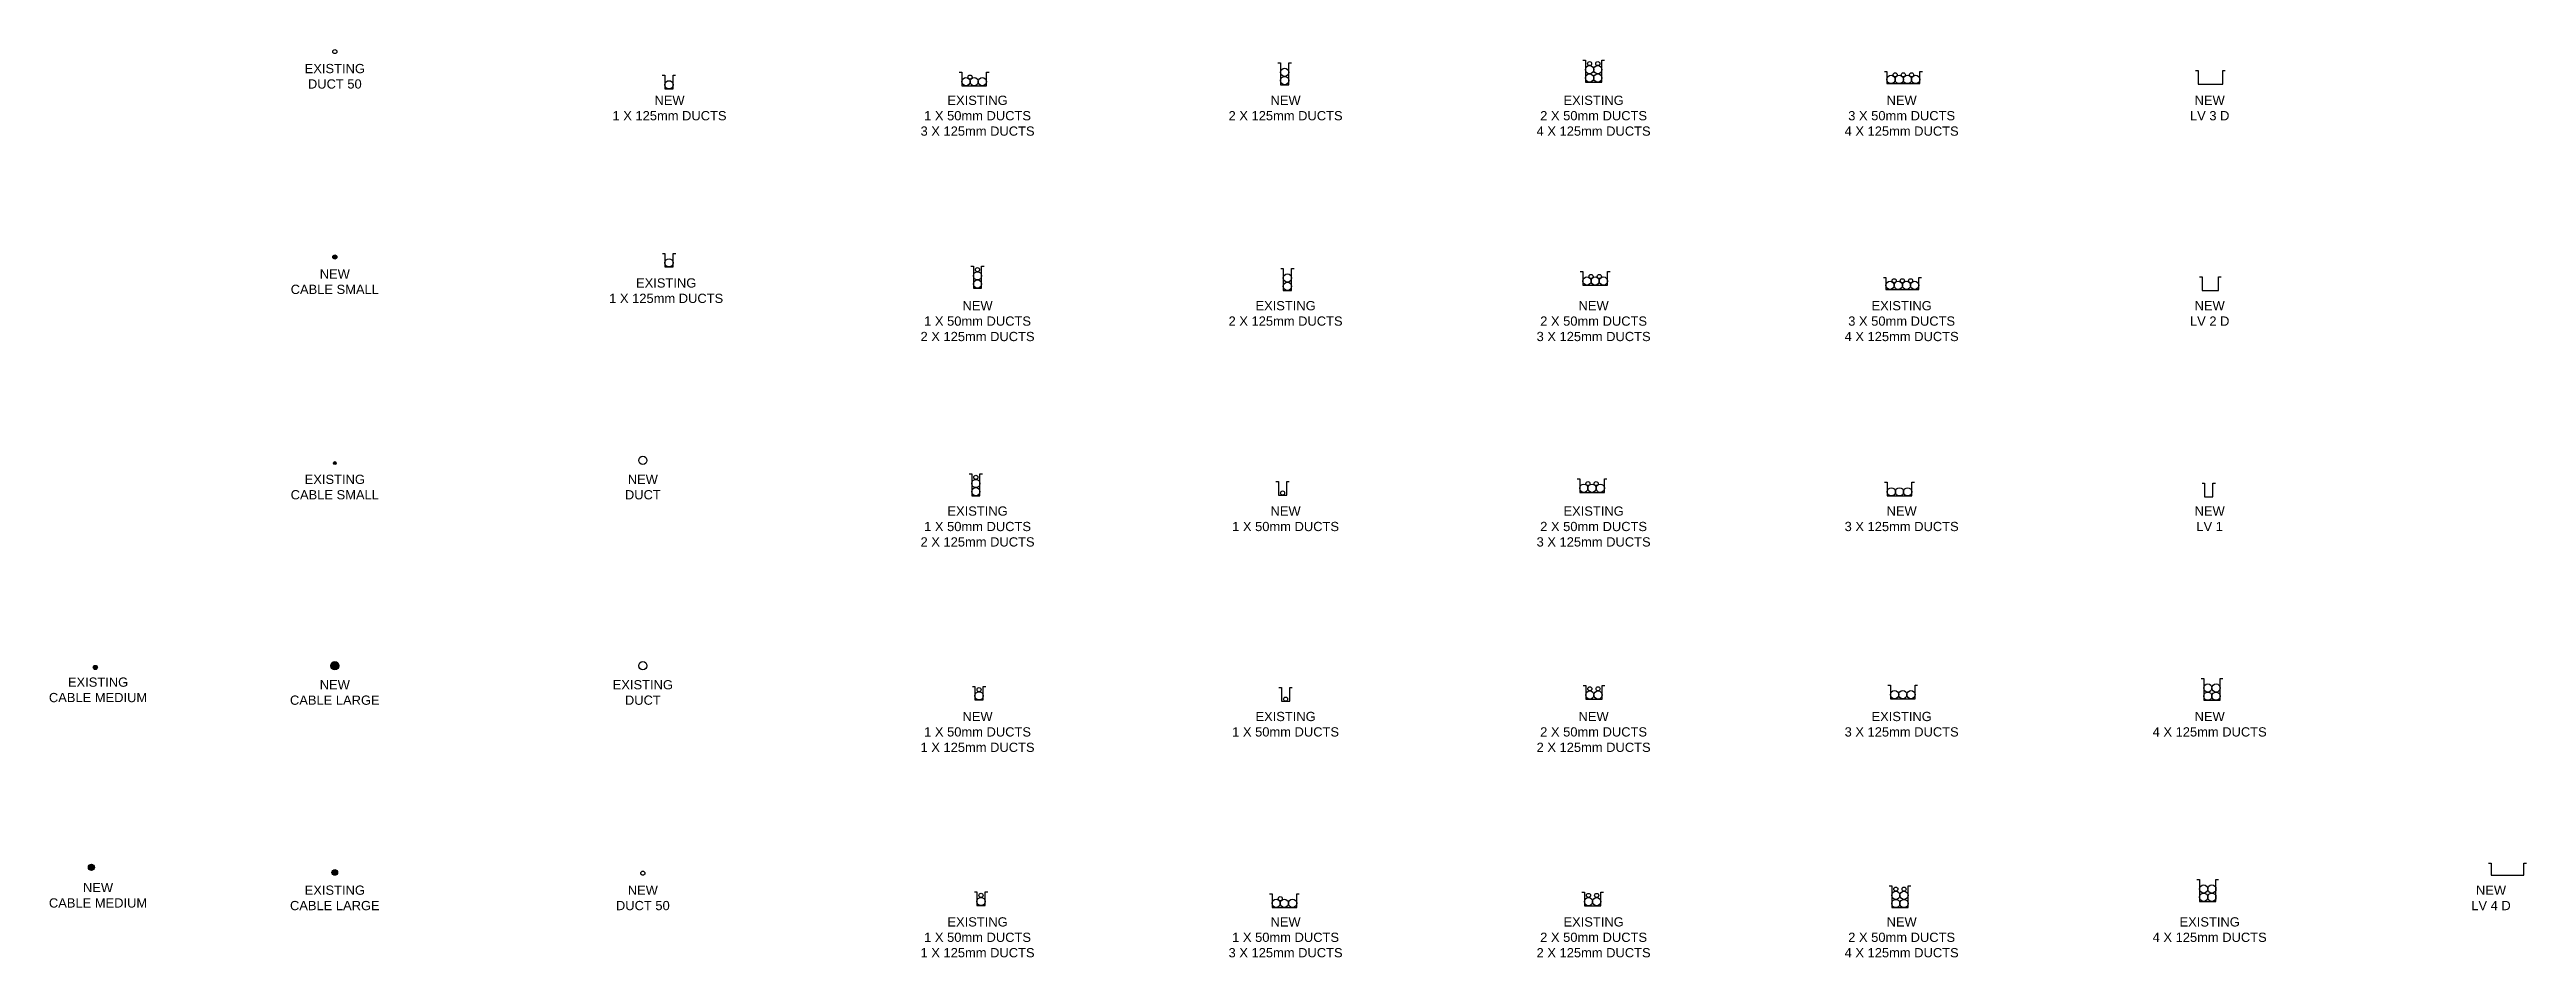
# Model space of a CAD drawing. Header units: metres. Extents: x -282 to 3977, y 160 to 949.
# Drawn here: x 647 to 1129.5, y 413.8 to 590.6 of the extents above; entities that cross this region are included whole.
import ezdxf
from ezdxf.enums import TextEntityAlignment as Align

# ---------------------------------------------------------------- set-up
doc = ezdxf.new("R2010")
doc.units = ezdxf.units.M
doc.layers.get('0').update_dxf_attribs({"color": 6})
doc.layers.add('Duct_SP_EXT', color=7, linetype='Continuous')
doc.layers.add('Duct_SP_NEW', color=2, linetype='Continuous')
doc.styles.get("Standard").update_dxf_attribs({"font": 'ARIAL.TTF'})

msp = doc.modelspace()

# ---------------------------------------------------------------- texts
at = {"char_height": 1.8, "width": 40, "attachment_point": 2}
for s, insert in [('EXISTING\\PDUCT 50', (702.61, 587.82)), ('NEW\\P1 X 125mm DUCTS\\P', (767.81, 581.64)), ('EXISTING\\P1 X 50mm DUCTS\\P3 X 125mm DUCTS\\P', (827.81, 581.64)), ('NEW\\P2 X 125mm DUCTS\\P', (887.81, 581.64)), ('EXISTING\\P2 X 50mm DUCTS\\P4 X 125mm DUCTS\\P', (947.81, 581.64)), ('NEW\\P3 X 50mm DUCTS\\P4 X 125mm DUCTS\\P', (1007.81, 581.64)), ('NEW\\PLV 3 D', (1067.81, 581.64)), ('NEW\\PCABLE SMALL', (702.61, 547.82)), ('EXISTING\\P1 X 125mm DUCTS\\P', (767.16, 546.07)), ('NEW\\P1 X 50mm DUCTS\\P2 X 125mm DUCTS\\P', (827.81, 541.64)), ('EXISTING\\P2 X 125mm DUCTS\\P', (887.81, 541.64)), ('NEW\\P2 X 50mm DUCTS\\P3 X 125mm DUCTS\\P', (947.81, 541.64)), ('EXISTING\\P3 X 50mm DUCTS\\P4 X 125mm DUCTS\\P', (1007.81, 541.64)), ('NEW\\PLV 2 D', (1067.81, 541.64)), ('EXISTING\\PCABLE SMALL', (702.61, 507.82)), ('NEW\\PDUCT', (762.61, 507.82)), ('EXISTING\\P1 X 50mm DUCTS\\P2 X 125mm DUCTS\\P', (827.81, 501.64)), ('NEW\\P1 X 50mm DUCTS\\P', (887.81, 501.64)), ('EXISTING\\P2 X 50mm DUCTS\\P3 X 125mm DUCTS\\P', (947.81, 501.64)), ('NEW\\P3 X 125mm DUCTS\\P', (1007.81, 501.64)), ('NEW\\PLV 1', (1067.81, 501.64)), ('EXISTING\\PCABLE MEDIUM', (656.49, 468.33)), ('NEW\\PCABLE LARGE', (702.61, 467.82)), ('EXISTING\\PDUCT', (762.61, 467.82)), ('NEW\\P1 X 50mm DUCTS\\P1 X 125mm DUCTS\\P', (827.81, 461.64)), ('EXISTING\\P1 X 50mm DUCTS\\P', (887.81, 461.64)), ('NEW\\P2 X 50mm DUCTS\\P2 X 125mm DUCTS\\P', (947.81, 461.64)), ('EXISTING\\P3 X 125mm DUCTS\\P', (1007.81, 461.64)), ('NEW\\P4 X 125mm DUCTS\\P', (1067.81, 461.64)), ('NEW\\PCABLE MEDIUM', (656.49, 428.33)), ('EXISTING\\PCABLE LARGE', (702.61, 427.82)), ('NEW\\PDUCT 50', (762.61, 427.82)), ('NEW\\PLV 4 D', (1122.61, 427.82)), ('EXISTING\\P1 X 50mm DUCTS\\P1 X 125mm DUCTS\\P', (827.81, 421.64)), ('NEW\\P1 X 50mm DUCTS\\P3 X 125mm DUCTS\\P', (887.81, 421.64)), ('EXISTING\\P2 X 50mm DUCTS\\P2 X 125mm DUCTS\\P', (947.81, 421.64)), ('NEW\\P2 X 50mm DUCTS\\P4 X 125mm DUCTS\\P', (1007.81, 421.64)), ('EXISTING\\P4 X 125mm DUCTS\\P', (1067.81, 421.64))]:
    msp.add_mtext(s, dxfattribs=dict(at, insert=insert))

# ---------------------------------------------------------------- blocks, each defined once
blk = doc.blocks.new('CABLE_LARGE_EXT')
h = blk.add_hatch(color=256)
edge = h.paths.add_edge_path()
edge.add_arc((0, 0.55), 0.55, 0, 360)
blk.add_circle((0, 0.55), 0.55)
at = {"flags": 1}
blk.add_attdef('Z', (0, 0), '', height=0.2, dxfattribs=at)
at = {"flags": 9}
for tag, p in [('COND_CODE', (0, 0)), ('STATE', (0, -0.4)), ('XSECT_SIZE', (0, -0.6)), ('FB_REFERENCE', (0, -0.2)), ('NOTES', (0, -0.8))]:
    blk.add_attdef(tag, text='', height=0.2, dxfattribs=at).set_placement(p, align=Align.MIDDLE_LEFT)
blk = doc.blocks.new('CABLE_LARGE_NEW')
h = blk.add_hatch(color=256)
edge = h.paths.add_edge_path()
edge.add_arc((0, 0.8), 0.8, 0, 360)
blk.add_circle((0, 0.8), 0.8)
for tag, flags, p in [('COND_CODE', 9, (1.5, 0)), ('STATE', 9, (1.5, -0.4)), ('XSECT_SIZE', 9, (1.5, -0.6)), ('OWNED_BY', 9, (1.5, -1)), ('OPERATED_BY', 9, (1.5, -1.2)), ('Z', 1, (1.5, -1.6)), ('FB_REFERENCE', 9, (1.5, -0.2)), ('NOTES', 9, (1.5, -0.8)), ('MAINTAINED_BY', 9, (1.5, -1.4))]:
    blk.add_attdef(tag, text='', height=0.2, dxfattribs=dict(flags=flags)).set_placement(p, align=Align.MIDDLE_LEFT)
blk = doc.blocks.new('CABLE_SMALL_EXT')
h = blk.add_hatch(color=256)
edge = h.paths.add_edge_path()
edge.add_arc((0, 0.28), 0.275, 0, 360)
blk.add_circle((0, 0.28), 0.275)
at = {"flags": 1}
blk.add_attdef('Z', (0, 0), '', height=0.2, dxfattribs=at)
at = {"flags": 9}
for tag, p in [('COND_CODE', (0, 0)), ('STATE', (0, -0.4)), ('XSECT_SIZE', (0, -0.6)), ('FB_REFERENCE', (0, -0.2)), ('NOTES', (0, -0.8))]:
    blk.add_attdef(tag, text='', height=0.2, dxfattribs=at).set_placement(p, align=Align.MIDDLE_LEFT)
blk = doc.blocks.new('CABLE_SMALL_NEW')
h = blk.add_hatch(color=256)
edge = h.paths.add_edge_path()
edge.add_arc((0, 0.4), 0.4, 0, 360)
blk.add_circle((0, 0.4), 0.4)
for tag, flags, p in [('COND_CODE', 9, (1.5, 0)), ('STATE', 9, (1.5, -0.4)), ('XSECT_SIZE', 9, (1.5, -0.6)), ('OWNED_BY', 9, (1.5, -1)), ('OPERATED_BY', 9, (1.5, -1.2)), ('Z', 1, (1.5, -1.6)), ('FB_REFERENCE', 9, (1.5, -0.2)), ('NOTES', 9, (1.5, -0.8)), ('MAINTAINED_BY', 9, (1.5, -1.4))]:
    blk.add_attdef(tag, text='', height=0.2, dxfattribs=dict(flags=flags)).set_placement(p, align=Align.MIDDLE_LEFT)
blk = doc.blocks.new('DUCT_50_EXT')
blk.add_circle((0, 0.4), 0.4)
at = {"flags": 1}
blk.add_attdef('Z', (0, 0), '', height=0.2, dxfattribs=at)
at = {"flags": 9}
for tag, p in [('DUCT_CODE', (0, 0)), ('XSECT_TYPE', (0, -0.2)), ('STATE', (0, -0.6)), ('FB_REFERENCE', (0, -0.4)), ('NOTES', (0, -0.8))]:
    blk.add_attdef(tag, text='', height=0.2, dxfattribs=at).set_placement(p, align=Align.MIDDLE_LEFT)
blk = doc.blocks.new('DUCT_50_NEW')
blk.add_circle((0, 0.4), 0.4)
at = {"flags": 1}
blk.add_attdef('Z', (0, 0), '', height=0.2, dxfattribs=at)
at = {"flags": 9}
for tag, p in [('DUCT_CODE', (0, 0)), ('XSECT_TYPE', (0, -0.2)), ('STATE', (0, -0.6)), ('OWNED_BY', (0, -1.01)), ('OPERATED_BY', (0, -1.21)), ('FB_REFERENCE', (0, -0.4)), ('NOTES', (0, -0.8)), ('MAINTAINED_BY', (0, -1.42))]:
    blk.add_attdef(tag, text='', height=0.2, dxfattribs=at).set_placement(p, align=Align.MIDDLE_LEFT)
blk = doc.blocks.new('DUCT_EXT')
blk.add_circle((0, 0.8), 0.8)
at = {"flags": 1}
blk.add_attdef('Z', (0, 0), '', height=0.2, dxfattribs=at)
at = {"flags": 9}
for tag, p in [('DUCT_CODE', (0, 0)), ('XSECT_TYPE', (0, -0.2)), ('STATE', (0, -0.6)), ('FB_REFERENCE', (0, -0.4)), ('NOTES', (0, -0.8))]:
    blk.add_attdef(tag, text='', height=0.2, dxfattribs=at).set_placement(p, align=Align.MIDDLE_LEFT)
blk = doc.blocks.new('DUCT_NEW')
blk.add_circle((0, 0.8), 0.8)
at = {"flags": 1}
blk.add_attdef('Z', (0, 0), '', height=0.2, dxfattribs=at)
at = {"flags": 9}
for tag, p in [('DUCT_CODE', (0, 0)), ('XSECT_TYPE', (0, -0.2)), ('STATE', (0, -0.6)), ('OWNED_BY', (0, -1.02)), ('OPERATED_BY', (0, -1.23)), ('FB_REFERENCE', (0, -0.4)), ('NOTES', (0, -0.8)), ('MAINTAINED_BY', (0, -1.42))]:
    blk.add_attdef(tag, text='', height=0.2, dxfattribs=at).set_placement(p, align=Align.MIDDLE_LEFT)
blk = doc.blocks.new('TRENCH_LV_1_DUCT')
blk.add_lwpolyline([(-0.5, 2.65), (0, 2.65), (0, 0), (1.6, 0), (1.6, 2.65), (2.1, 2.65)])
blk = doc.blocks.new('TRENCH_1X125_EXT')
for name, p in [('TRENCH_LV_1_DUCT', (-0.8, 0)), ('DUCT_EXT', (0, 0))]:
    blk.add_blockref(name, p)
blk = doc.blocks.new('TRENCH_1X125_NEW')
for name, p in [('TRENCH_LV_1_DUCT', (-0.8, 0)), ('DUCT_NEW', (0, 0))]:
    blk.add_blockref(name, p)
blk = doc.blocks.new('TRENCH_1X50_&_1X125_EXT')
for name, p in [('TRENCH_LV_1_DUCT', (-0.8, 0)), ('DUCT_EXT', (0, 0)), ('DUCT_50_EXT', (0, 1.6))]:
    blk.add_blockref(name, p)
blk = doc.blocks.new('TRENCH_1X50_&_1X125_NEW')
for name, p in [('TRENCH_LV_1_DUCT', (-0.8, 0)), ('DUCT_NEW', (0, 0)), ('DUCT_50_NEW', (0, 1.6))]:
    blk.add_blockref(name, p)
blk = doc.blocks.new('TRENCH_HV_1_DUCT')
blk.add_lwpolyline([(-0.5, 4.25), (0, 4.25), (0, 0), (1.6, 0), (1.6, 4.25), (2.1, 4.25)])
blk = doc.blocks.new('TRENCH_1X50_&_2X125_EXT')
for name, p in [('TRENCH_HV_1_DUCT', (-0.8, 0)), ('DUCT_EXT', (0, 1.6)), ('DUCT_EXT', (0, 0)), ('DUCT_50_EXT', (0, 3.2))]:
    blk.add_blockref(name, p)
blk = doc.blocks.new('TRENCH_1X50_&_2X125_NEW')
for name, p in [('TRENCH_HV_1_DUCT', (-0.8, 0)), ('DUCT_NEW', (0, 1.6)), ('DUCT_NEW', (0, 0)), ('DUCT_50_NEW', (0, 3.2))]:
    blk.add_blockref(name, p)
blk = doc.blocks.new('TRENCH_LV_3_DUCTS')
blk.add_lwpolyline([(-0.5, 2.65), (0, 2.65), (0, 0), (4.8, 0), (4.8, 2.65), (5.3, 2.65)])
blk = doc.blocks.new('TRENCH_1X50_&_3X125_EXT')
for name, p in [('TRENCH_LV_3_DUCTS', (-2.4, 0)), ('DUCT_EXT', (-1.6, 0)), ('DUCT_50_EXT', (-0.8, 1.29)), ('DUCT_EXT', (0, 0)), ('DUCT_EXT', (1.6, 0))]:
    blk.add_blockref(name, p)
blk = doc.blocks.new('TRENCH_1X50_&_3X125_NEW')
for name, p in [('TRENCH_LV_3_DUCTS', (-2.4, 0)), ('DUCT_NEW', (-1.6, 0)), ('DUCT_50_NEW', (-0.8, 1.3)), ('DUCT_NEW', (0, 0)), ('DUCT_NEW', (1.6, 0))]:
    blk.add_blockref(name, p)
blk = doc.blocks.new('TRENCH_1X50_EXT')
for name, p in [('TRENCH_LV_1_DUCT', (-0.8, 0)), ('DUCT_50_EXT', (0, 0))]:
    blk.add_blockref(name, p)
blk = doc.blocks.new('TRENCH_1X50_NEW')
for name, p in [('TRENCH_LV_1_DUCT', (-0.8, 0)), ('DUCT_50_NEW', (0, 0))]:
    blk.add_blockref(name, p)
blk = doc.blocks.new('TRENCH_2X125_EXT')
for name, p in [('TRENCH_HV_1_DUCT', (-0.8, 0)), ('DUCT_EXT', (0, 1.6)), ('DUCT_EXT', (0, 0))]:
    blk.add_blockref(name, p)
blk = doc.blocks.new('TRENCH_2X125_NEW')
for name, p in [('TRENCH_HV_1_DUCT', (-0.8, 0)), ('DUCT_NEW', (0, 1.6)), ('DUCT_NEW', (0, 0))]:
    blk.add_blockref(name, p)
blk = doc.blocks.new('TRENCH_LV_2_DUCTS')
blk.add_lwpolyline([(-0.5, 2.65), (0, 2.65), (0, 0), (3.2, 0), (3.2, 2.65), (3.7, 2.65)])
blk = doc.blocks.new('TRENCH_2X50_&_2X125_EXT')
for name, p in [('TRENCH_LV_2_DUCTS', (-1.6, 0)), ('DUCT_EXT', (-0.8, 0)), ('DUCT_50_EXT', (-0.8, 1.6)), ('DUCT_EXT', (0.8, 0)), ('DUCT_50_EXT', (0.8, 1.6))]:
    blk.add_blockref(name, p)
blk = doc.blocks.new('TRENCH_2X50_&_2X125_NEW')
for name, p in [('TRENCH_LV_2_DUCTS', (-1.6, 0)), ('DUCT_NEW', (-0.8, 0)), ('DUCT_50_NEW', (-0.8, 1.6)), ('DUCT_NEW', (0.8, 0)), ('DUCT_50_NEW', (0.8, 1.6))]:
    blk.add_blockref(name, p)
blk = doc.blocks.new('TRENCH_2X50_&_3X125_EXT')
for name, p in [('TRENCH_LV_3_DUCTS', (-2.4, 0)), ('DUCT_EXT', (-1.6, 0)), ('DUCT_50_EXT', (-0.8, 1.3)), ('DUCT_EXT', (0, 0)), ('DUCT_50_EXT', (0.8, 1.3)), ('DUCT_EXT', (1.6, 0))]:
    blk.add_blockref(name, p)
blk = doc.blocks.new('TRENCH_2X50_&_3X125_NEW')
for name, p in [('TRENCH_LV_3_DUCTS', (-2.4, 0)), ('DUCT_NEW', (-1.6, 0)), ('DUCT_50_NEW', (-0.8, 1.3)), ('DUCT_NEW', (0, 0)), ('DUCT_50_NEW', (0.8, 1.3)), ('DUCT_NEW', (1.6, 0))]:
    blk.add_blockref(name, p)
blk = doc.blocks.new('TRENCH_HV_2_DUCTS')
blk.add_lwpolyline([(-0.5, 4.25), (0, 4.25), (0, 0), (3.2, 0), (3.2, 4.25), (3.7, 4.25)])
blk = doc.blocks.new('TRENCH_2X50_&_4X125_EXT')
for name, p in [('TRENCH_HV_2_DUCTS', (-1.6, 0)), ('DUCT_EXT', (-0.8, 1.6)), ('DUCT_EXT', (-0.8, 0)), ('DUCT_50_EXT', (-0.8, 3.2)), ('DUCT_EXT', (0.8, 1.6)), ('DUCT_EXT', (0.8, 0)), ('DUCT_50_EXT', (0.8, 3.2))]:
    blk.add_blockref(name, p)
blk = doc.blocks.new('TRENCH_2X50_&_4X125_NEW')
for name, p in [('TRENCH_HV_2_DUCTS', (-1.6, 0)), ('DUCT_NEW', (-0.8, 1.6)), ('DUCT_NEW', (-0.8, 0)), ('DUCT_50_NEW', (-0.8, 3.2)), ('DUCT_NEW', (0.8, 1.6)), ('DUCT_NEW', (0.8, 0)), ('DUCT_50_NEW', (0.8, 3.2))]:
    blk.add_blockref(name, p)
blk = doc.blocks.new('TRENCH_3X125_EXT')
for name, p in [('TRENCH_LV_3_DUCTS', (-2.4, 0)), ('DUCT_EXT', (-1.6, 0)), ('DUCT_EXT', (0, 0)), ('DUCT_EXT', (1.6, 0))]:
    blk.add_blockref(name, p)
blk = doc.blocks.new('TRENCH_3X125_NEW')
for name, p in [('TRENCH_LV_3_DUCTS', (-2.4, 0)), ('DUCT_NEW', (-1.6, 0)), ('DUCT_NEW', (0, 0)), ('DUCT_NEW', (1.6, 0))]:
    blk.add_blockref(name, p)
blk = doc.blocks.new('TRENCH_LV_4_DUCTS')
blk.add_lwpolyline([(-0.5, 2.35), (0, 2.35), (0, 0), (6.4, 0), (6.4, 2.35), (6.9, 2.35)])
blk = doc.blocks.new('TRENCH_3X50_&_4X125_EXT')
for name, p in [('TRENCH_LV_4_DUCTS', (-3.2, 0)), ('DUCT_EXT', (-2.4, 0)), ('DUCT_50_EXT', (-1.6, 1.3)), ('DUCT_EXT', (-0.8, 0)), ('DUCT_50_EXT', (0, 1.3)), ('DUCT_EXT', (0.8, 0)), ('DUCT_50_EXT', (1.6, 1.3)), ('DUCT_EXT', (2.4, 0))]:
    blk.add_blockref(name, p)
blk = doc.blocks.new('TRENCH_3X50_&_4X125_NEW')
for name, p in [('TRENCH_LV_4_DUCTS', (-3.2, 0)), ('DUCT_NEW', (-2.4, 0)), ('DUCT_50_NEW', (-1.6, 1.3)), ('DUCT_NEW', (-0.8, 0)), ('DUCT_50_NEW', (0, 1.3)), ('DUCT_NEW', (0.8, 0)), ('DUCT_50_NEW', (1.6, 1.3)), ('DUCT_NEW', (2.4, 0))]:
    blk.add_blockref(name, p)
blk = doc.blocks.new('TRENCH_4X125_EXT')
for name, p in [('TRENCH_HV_2_DUCTS', (-1.6, 0)), ('DUCT_EXT', (-0.8, 1.6)), ('DUCT_EXT', (-0.8, 0)), ('DUCT_EXT', (0.8, 1.6)), ('DUCT_EXT', (0.8, 0))]:
    blk.add_blockref(name, p)
blk = doc.blocks.new('TRENCH_4X125_NEW')
for name, p in [('TRENCH_HV_2_DUCTS', (-1.6, 0)), ('DUCT_NEW', (-0.8, 1.6)), ('DUCT_NEW', (-0.8, 0)), ('DUCT_NEW', (0.8, 1.6)), ('DUCT_NEW', (0.8, 0))]:
    blk.add_blockref(name, p)
blk = doc.blocks.new('CABLE_MED_NEW')
h = blk.add_hatch(color=256)
edge = h.paths.add_edge_path()
edge.add_arc((0, 0.6), 0.6, 0, 360)
blk.add_circle((0, 0.6), 0.6)
for tag, flags, p in [('COND_CODE', 9, (1.5, 0)), ('STATE', 9, (1.5, -0.4)), ('XSECT_SIZE', 9, (1.5, -0.6)), ('OWNED_BY', 9, (1.5, -1)), ('OPERATED_BY', 9, (1.5, -1.2)), ('Z', 1, (1.5, -1.6)), ('FB_REFERENCE', 9, (1.5, -0.2)), ('NOTES', 9, (1.5, -0.8)), ('MAINTAINED_BY', 9, (1.5, -1.4))]:
    blk.add_attdef(tag, text='', height=0.2, dxfattribs=dict(flags=flags)).set_placement(p, align=Align.MIDDLE_LEFT)
blk = doc.blocks.new('CABLE_MED_EXT')
h = blk.add_hatch(color=256)
edge = h.paths.add_edge_path()
edge.add_arc((0, 0.41), 0.412, 0, 360)
blk.add_circle((0, 0.41), 0.412)
at = {"flags": 1}
blk.add_attdef('Z', (0, 0), '', height=0.2, dxfattribs=at)
at = {"flags": 9}
for tag, p in [('COND_CODE', (0, 0)), ('STATE', (0, -0.4)), ('XSECT_SIZE', (0, -0.6)), ('FB_REFERENCE', (0, -0.2)), ('NOTES', (0, -0.8))]:
    blk.add_attdef(tag, text='', height=0.2, dxfattribs=at).set_placement(p, align=Align.MIDDLE_LEFT)

# ---------------------------------------------------------------- block references
at = {"layer": 'Duct_SP_EXT'}
for name, p in [('DUCT_50_EXT', (702.61, 589.82)), ('TRENCH_1X50_&_3X125_EXT', (827.15, 583.57)), ('TRENCH_2X50_&_4X125_EXT', (947.82, 584.29)), ('TRENCH_1X125_EXT', (767.71, 548.28)), ('TRENCH_2X125_EXT', (888.17, 543.72)), ('TRENCH_3X50_&_4X125_EXT', (1007.95, 543.9)), ('CABLE_SMALL_EXT', (702.61, 509.82)), ('TRENCH_1X50_&_2X125_EXT', (827.48, 503.72)), ('TRENCH_2X50_&_3X125_EXT', (947.5, 504.39)), ('CABLE_MED_EXT', (655.96, 469.87)), ('DUCT_EXT', (762.61, 469.82)), ('TRENCH_1X50_EXT', (887.81, 463.72)), ('TRENCH_3X125_EXT', (1008.03, 464.19)), ('CABLE_LARGE_EXT', (702.61, 429.82)), ('TRENCH_1X50_&_1X125_EXT', (828.49, 423.91)), ('TRENCH_2X50_&_2X125_EXT', (947.61, 423.89)), ('TRENCH_4X125_EXT', (1067.44, 424.74))]:
    msp.add_blockref(name, p, dxfattribs=at)
at = {"layer": 'Duct_SP_NEW'}
for name, p in [('TRENCH_1X125_NEW', (767.7, 582.96)), ('TRENCH_2X125_NEW', (887.63, 583.78)), ('TRENCH_3X50_&_4X125_NEW', (1008.14, 584)), ('TRENCH_LV_3_DUCTS', (1065.55, 583.87)), ('CABLE_SMALL_NEW', (702.61, 549.82)), ('TRENCH_1X50_&_2X125_NEW', (827.79, 544.16)), ('TRENCH_2X50_&_3X125_NEW', (948.12, 544.73)), ('TRENCH_LV_2_DUCTS', (1066.33, 543.72)), ('DUCT_NEW', (762.61, 509.82)), ('TRENCH_1X50_NEW', (887.23, 503.86)), ('TRENCH_3X125_NEW', (1007.39, 503.69)), ('TRENCH_LV_1_DUCT', (1066.83, 503.51)), ('CABLE_LARGE_NEW', (702.61, 469.82)), ('TRENCH_4X125_NEW', (1068.26, 463.89)), ('TRENCH_1X50_&_1X125_NEW', (828.11, 463.96)), ('TRENCH_2X50_&_2X125_NEW', (947.88, 464.13)), ('CABLE_MED_NEW', (655.21, 430.75)), ('DUCT_50_NEW', (762.61, 429.82)), ('TRENCH_LV_4_DUCTS', (1122.61, 429.82)), ('TRENCH_1X50_&_3X125_NEW', (887.57, 423.57)), ('TRENCH_2X50_&_4X125_NEW', (1007.48, 423.52))]:
    msp.add_blockref(name, p, dxfattribs=at)

msp.set_redraw_order([(e.dxf.handle, doc.entitydb.next_handle()) for e in msp.query("TEXT MTEXT ATTDEF DIMENSION ARC_DIMENSION")])  # texts and dimensions are drawn at this point

doc.saveas('drawing.dxf')
